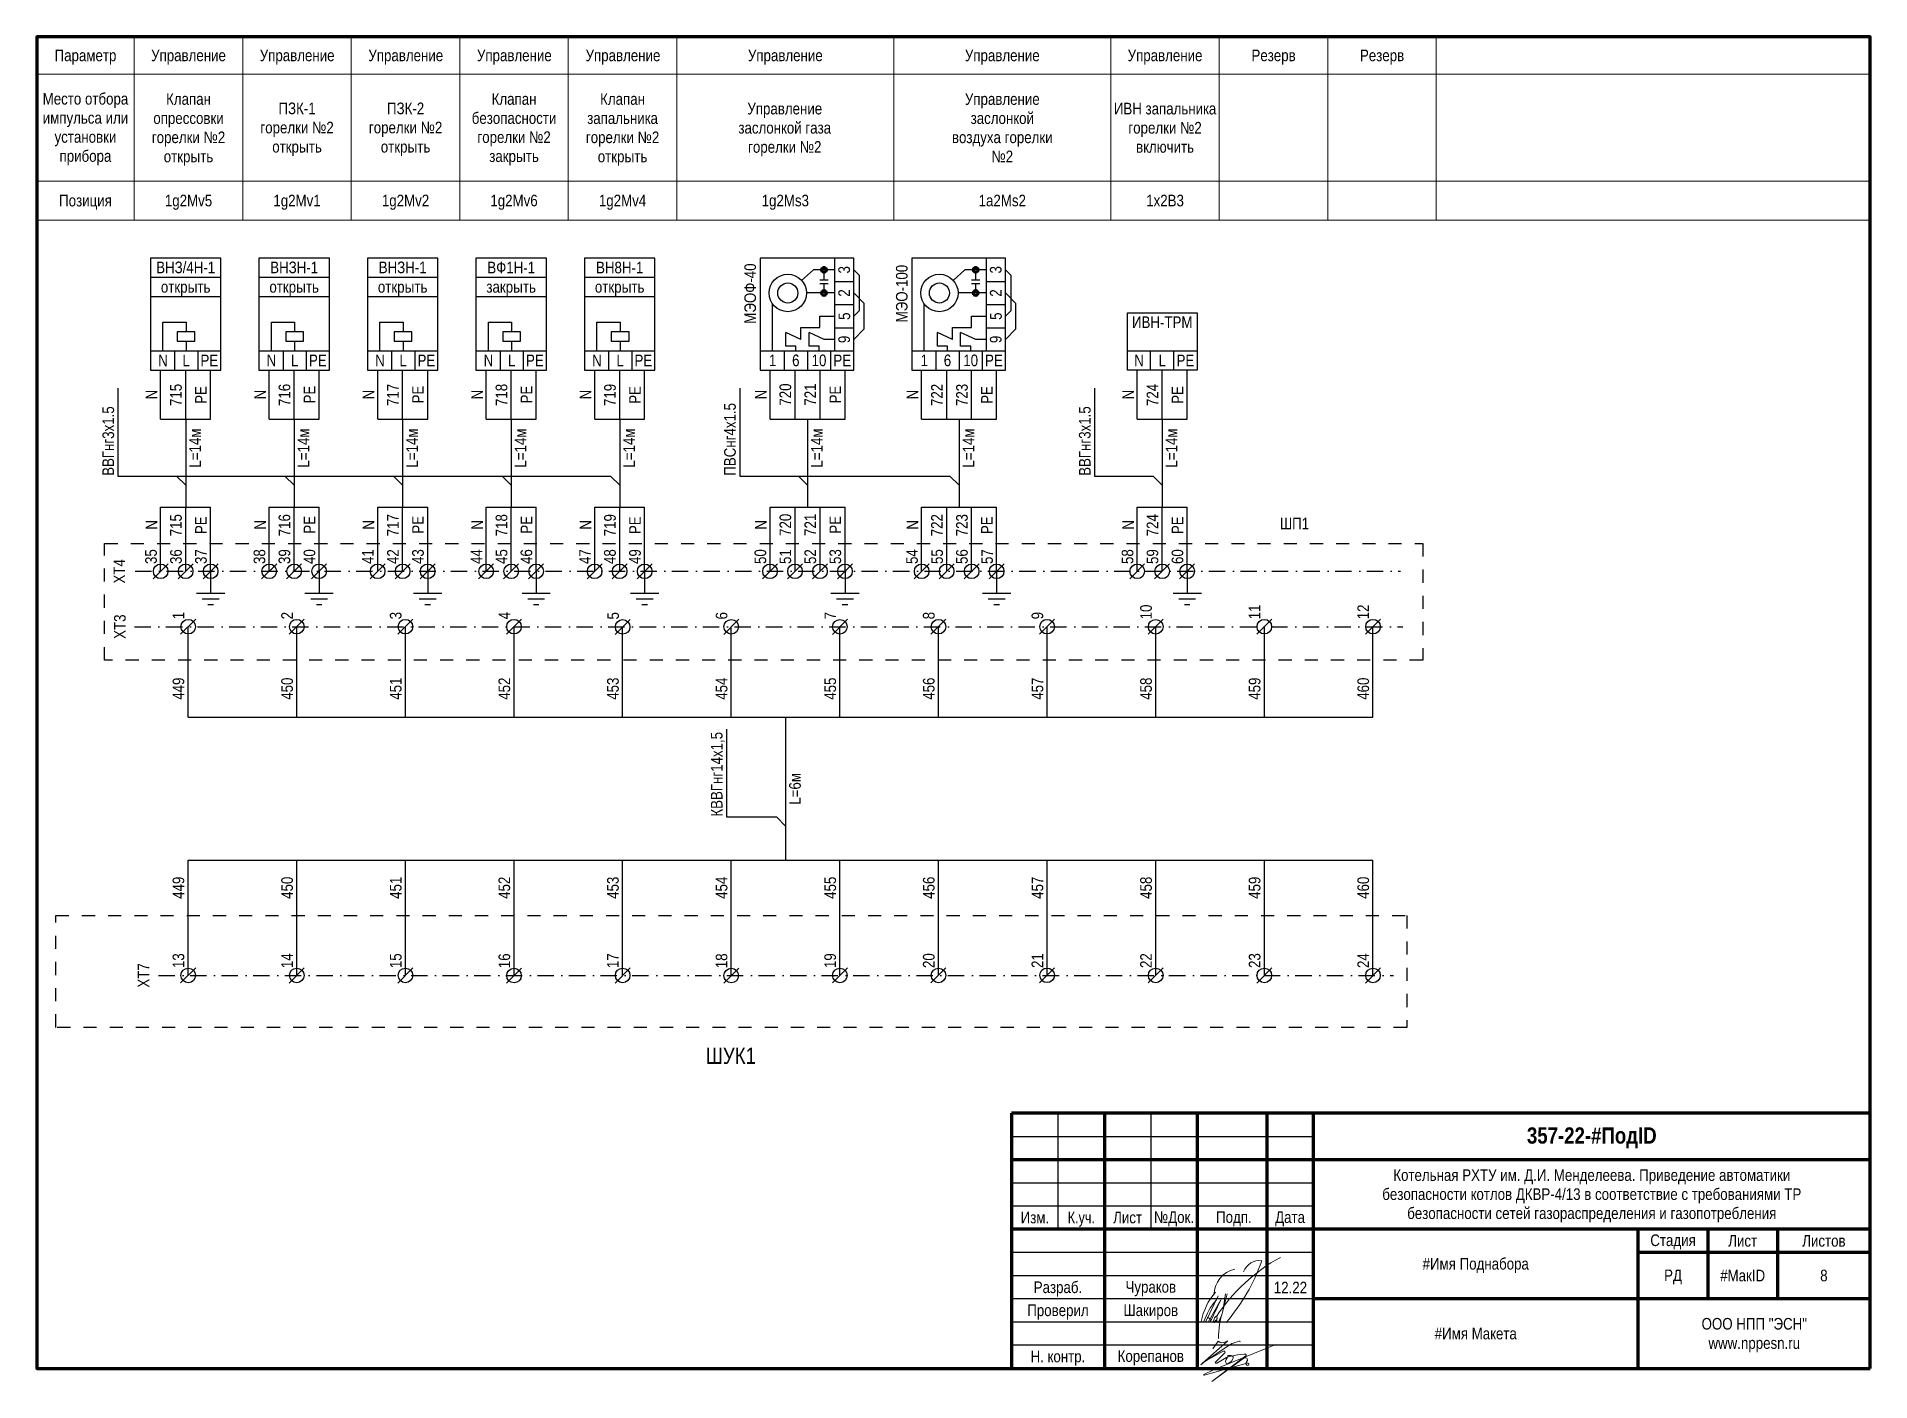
# Model space of a CAD drawing. Header units: millimetres. Extents: x -6000 to 26000, y -6000 to 26000.
# Drawn here: x 20 to 415, y -3830.4 to -3540.6 of the extents above; entities that cross this region are included whole.
import ezdxf

# ---------------------------------------------------------------- set-up
doc = ezdxf.new("R2010")
doc.units = ezdxf.units.MM
doc.header["$MEASUREMENT"] = 0
doc.linetypes.add('Штриховая', pattern=[5.644444, 2.822222, -2.822222])
doc.linetypes.add('Штрихпунктирная', pattern=[6.702778, 3.527778, -1.763889, 0, -1.411111])
for name, color, linetype, lineweight in [('0_Ном._пера__1', 7, 'Continuous', 15), ('0_Ном._пера__21', 7, 'Continuous', 30), ('0_Ном._пера__246', 7, 'Continuous', 100), ('2D - Общий_Ном._пера__1', 7, 'Continuous', 15), ('2D - Общий_Ном._пера__21', 7, 'Continuous', 30), ('2D - Общий_Ном._пера__41', 7, 'Continuous', 60), ('Аннотация - Текст_Ном._пера__1', 7, 'Continuous', 15)]:
    doc.layers.add(name, color=color, linetype=linetype, lineweight=lineweight)
doc.layers.add('0_Ном._пера__9', color=7, linetype='Continuous', lineweight=15, true_color=0x3dad99)
doc.styles.add('СГЕНЕРИР_СТИЛЬ_1', font='')
doc.styles.add('СГЕНЕРИР_СТИЛЬ_4', font='')
doc.styles.get('СГЕНЕРИР_СТИЛЬ_1').set_extended_font_data('Arial Narrow')
doc.styles.get('СГЕНЕРИР_СТИЛЬ_4').set_extended_font_data('Arial Narrow', bold=True)

msp = doc.modelspace()

# ---------------------------------------------------------------- texts
at = {"layer": '0_Ном._пера__1', "color": 7, "linetype": 'Continuous', "lineweight": 15, "attachment_point": 5}
for s, insert, char_height, style in [('\\A1;{\\pqc;\\fArial Narrow|b1|i0|c204|p34;357-22\\fArial Narrow|b1|i0|c204|p34;-\\fArial Narrow|b1|i0|c204|p34;#ПодID}', (355, -3777.94), 3.5, 'СГЕНЕРИР_СТИЛЬ_4'), ('\\A1;{\\pqc;\\fArial Narrow|b0|i0|c204|p34;Изм.}', (235.04, -3795.13), 2.5, 'СГЕНЕРИР_СТИЛЬ_1'), ('\\A1;{\\W0.950000x;\\pqc;\\fArial Narrow|b0|i0|c204|p34;К.уч.}', (245.04, -3795.48), 2.5, 'СГЕНЕРИР_СТИЛЬ_1'), ('\\A1;{\\pqc;\\fArial Narrow|b0|i0|c204|p34;Лист}', (255, -3795.13), 2.5, 'СГЕНЕРИР_СТИЛЬ_1'), ('\\A1;{\\pqc;\\fArial Narrow|b0|i0|c204|p34;№Док.}', (265, -3795.4), 2.5, 'СГЕНЕРИР_СТИЛЬ_1'), ('\\A1;{\\pqc;\\fArial Narrow|b0|i0|c204|p34; Подп.}', (277.5, -3795.37), 2.5, 'СГЕНЕРИР_СТИЛЬ_1'), ('\\A1;{\\pqc;\\fArial Narrow|b0|i0|c204|p34;Дата}', (290, -3795.4), 2.5, 'СГЕНЕРИР_СТИЛЬ_1'), ('\\A1;{\\pqc;\\fArial Narrow|b0|i0|c204|p34;Стадия}', (372.5, -3800.37), 2.5, 'СГЕНЕРИР_СТИЛЬ_1'), ('\\A1;{\\pqc;\\fArial Narrow|b0|i0|c204|p34;Лист}', (387.5, -3800.15), 2.5, 'СГЕНЕРИР_СТИЛЬ_1'), ('\\A1;{\\pqc;\\fArial Narrow|b0|i0|c204|p34;Листов}', (405, -3800.15), 2.5, 'СГЕНЕРИР_СТИЛЬ_1'), ('\\A1;{\\pqc;\\fArial Narrow|b0|i0|c204|p34;#Имя Поднабора}', (330, -3805.45), 2.5, 'СГЕНЕРИР_СТИЛЬ_1'), ('\\A1;{\\pqc;\\fArial Narrow|b0|i0|c204|p34;РД}', (372.5, -3807.93), 2.5, 'СГЕНЕРИР_СТИЛЬ_1'), ('\\A1;{\\pqc;\\fArial Narrow|b0|i0|c204|p34;#МакID}', (387.5, -3807.63), 2.5, 'СГЕНЕРИР_СТИЛЬ_1'), ('\\A1;{\\pqc;\\fArial Narrow|b0|i0|c204|p34;#Имя Макета}', (330, -3820.13), 2.5, 'СГЕНЕРИР_СТИЛЬ_1')]:
    msp.add_mtext(s, dxfattribs=dict(at, insert=insert, char_height=char_height, style=style))
at = {"layer": '0_Ном._пера__1', "color": 7, "linetype": 'Continuous', "lineweight": 15, "insert": (355, -3790.45), "char_height": 2.5, "width": 102.1134, "attachment_point": 5, "line_spacing_factor": 0.984993, "style": 'СГЕНЕРИР_СТИЛЬ_1'}
msp.add_mtext('\\A1;{\\pqc;\\fArial Narrow|b0|i0|c204|p34;Котельная РХТУ им. Д.И. Менделеева. Приведение автоматики безопасности котлов ДКВР-4/13 в соответствие с требованиями ТР безопасности сетей газораспределения и газопотребления}', dxfattribs=at)
at = {"layer": '0_Ном._пера__1', "color": 7, "linetype": 'Continuous', "lineweight": 15, "insert": (390, -3820.46), "char_height": 2.5, "attachment_point": 5, "line_spacing_factor": 0.996855, "style": 'СГЕНЕРИР_СТИЛЬ_1'}
msp.add_mtext('\\A1;{\\pqc;\\fArial Narrow|b0|i0|c204|p34;ООО НПП "ЭСН"\\P\\pqc;\\fArial Narrow|b0|i0|c204|p34;www.nppesn.ru}', dxfattribs=at)
at = {"layer": 'Аннотация - Текст_Ном._пера__1', "color": 7, "linetype": 'Continuous', "lineweight": 15, "attachment_point": 2, "style": 'СГЕНЕРИР_СТИЛЬ_1'}
for s, insert, char_height in [('\\A1;{\\pqc;\\fArial Narrow|b0|i0|c204|p34;Параметр}', (30.51, -3543.43), 2.5), ('\\A1;{\\pqc;\\fArial Narrow|b0|i0|c204|p34;Управление}', (52.71, -3543.43), 2.5), ('\\A1;{\\pqc;\\fArial Narrow|b0|i0|c204|p34;Управление}', (76.11, -3543.43), 2.5), ('\\A1;{\\pqc;\\fArial Narrow|b0|i0|c204|p34;Управление}', (99.51, -3543.43), 2.5), ('\\A1;{\\pqc;\\fArial Narrow|b0|i0|c204|p34;Управление}', (122.9, -3543.43), 2.5), ('\\A1;{\\pqc;\\fArial Narrow|b0|i0|c204|p34;Управление}', (146.3, -3543.43), 2.5), ('\\A1;{\\pqc;\\fArial Narrow|b0|i0|c204|p34;Управление}', (181.27, -3543.43), 2.5), ('\\A1;{\\pqc;\\fArial Narrow|b0|i0|c204|p34;Управление}', (228.01, -3543.43), 2.5), ('\\A1;{\\pqc;\\fArial Narrow|b0|i0|c204|p34;Управление}', (263.07, -3543.43), 2.5), ('\\A1;{\\pqc;\\fArial Narrow|b0|i0|c204|p34;Резерв}', (286.45, -3543.43), 2.5), ('\\A1;{\\pqc;\\fArial Narrow|b0|i0|c204|p34;Резерв}', (309.82, -3543.43), 2.5), ('\\A1;{\\pqc;\\fArial Narrow|b0|i0|c204|p34;Позиция}', (30.51, -3574.72), 2.5), ('\\A1;{\\pqc;\\fArial Narrow|b0|i0|c204|p34;1g\\fArial Narrow|b0|i0|c204|p34;2\\fArial Narrow|b0|i0|c204|p34;Mv5}', (52.71, -3574.71), 2.5), ('\\A1;{\\pqc;\\fArial Narrow|b0|i0|c204|p34;1g\\fArial Narrow|b0|i0|c204|p34;2\\fArial Narrow|b0|i0|c204|p34;Mv1}', (76.09, -3574.71), 2.5), ('\\A1;{\\pqc;\\fArial Narrow|b0|i0|c204|p34;1g\\fArial Narrow|b0|i0|c204|p34;2\\fArial Narrow|b0|i0|c204|p34;Mv2}', (99.46, -3574.71), 2.5), ('\\A1;{\\pqc;\\fArial Narrow|b0|i0|c204|p34;1g\\fArial Narrow|b0|i0|c204|p34;2\\fArial Narrow|b0|i0|c204|p34;Mv6}', (122.83, -3574.71), 2.5), ('\\A1;{\\pqc;\\fArial Narrow|b0|i0|c204|p34;1g\\fArial Narrow|b0|i0|c204|p34;2\\fArial Narrow|b0|i0|c204|p34;Mv4}', (146.21, -3574.71), 2.5), ('\\A1;{\\pqc;\\fArial Narrow|b0|i0|c204|p34;1g\\fArial Narrow|b0|i0|c204|p34;2\\fArial Narrow|b0|i0|c204|p34;Ms3}', (181.27, -3574.71), 2.5), ('\\A1;{\\pqc;\\fArial Narrow|b0|i0|c204|p34;1a\\fArial Narrow|b0|i0|c204|p34;2\\fArial Narrow|b0|i0|c204|p34;Ms2}', (228.01, -3574.71), 2.5), ('\\A1;{\\pqc;\\fArial Narrow|b0|i0|c204|p34;1x\\fArial Narrow|b0|i0|c204|p34;2\\fArial Narrow|b0|i0|c204|p34;B3}', (263.07, -3574.71), 2.5), ('\\A1;{\\pqc;\\fArial Narrow|b0|i0|c204|p34;ВНЗ/4Н-1}', (52.1, -3589.12), 2.5), ('\\A1;{\\pqc;\\fArial Narrow|b0|i0|c204|p34;ВНЗН-1}', (75.47, -3589.12), 2.5), ('\\A1;{\\pqc;\\fArial Narrow|b0|i0|c204|p34;ВНЗН-1}', (98.84, -3589.12), 2.5), ('\\A1;{\\pqc;\\fArial Narrow|b0|i0|c204|p34;ВФ1Н-1}', (122.22, -3589.15), 2.5), ('\\A1;{\\pqc;\\fArial Narrow|b0|i0|c204|p34;ВН8Н-1}', (145.59, -3589.15), 2.5), ('\\A1;{\\pqc;\\fArial Narrow|b0|i0|c204|p34;открыть}', (52.1, -3593.31), 2.5), ('\\A1;{\\pqc;\\fArial Narrow|b0|i0|c204|p34;открыть}', (75.47, -3593.31), 2.5), ('\\A1;{\\pqc;\\fArial Narrow|b0|i0|c204|p34;открыть}', (98.84, -3593.31), 2.5), ('\\A1;{\\pqc;\\fArial Narrow|b0|i0|c204|p34;закрыть}', (122.22, -3593.31), 2.5), ('\\A1;{\\pqc;\\fArial Narrow|b0|i0|c204|p34;открыть}', (145.59, -3593.31), 2.5), ('\\A1;{\\pqc;\\fArial Narrow|b0|i0|c204|p34;ИВН-ТРМ}', (262.46, -3600.93), 2.5), ('\\A1;{\\pqc;\\fArial Narrow|b0|i0|c204|p34;N}', (47.2, -3609.16), 2.5), ('\\A1;{\\pqc;\\fArial Narrow|b0|i0|c204|p34;L}', (52.2, -3609.16), 2.5), ('\\A1;{\\pqc;\\fArial Narrow|b0|i0|c204|p34;PE}', (57.2, -3609.16), 2.5), ('\\A1;{\\pqc;\\fArial Narrow|b0|i0|c204|p34;N}', (70.57, -3609.16), 2.5), ('\\A1;{\\pqc;\\fArial Narrow|b0|i0|c204|p34;L}', (75.57, -3609.16), 2.5), ('\\A1;{\\pqc;\\fArial Narrow|b0|i0|c204|p34;PE}', (80.57, -3609.16), 2.5), ('\\A1;{\\pqc;\\fArial Narrow|b0|i0|c204|p34;N}', (93.95, -3609.16), 2.5), ('\\A1;{\\pqc;\\fArial Narrow|b0|i0|c204|p34;L}', (98.95, -3609.16), 2.5), ('\\A1;{\\pqc;\\fArial Narrow|b0|i0|c204|p34;PE}', (103.95, -3609.16), 2.5), ('\\A1;{\\pqc;\\fArial Narrow|b0|i0|c204|p34;N}', (117.32, -3609.16), 2.5), ('\\A1;{\\pqc;\\fArial Narrow|b0|i0|c204|p34;L}', (122.32, -3609.16), 2.5), ('\\A1;{\\pqc;\\fArial Narrow|b0|i0|c204|p34;PE}', (127.32, -3609.16), 2.5), ('\\A1;{\\pqc;\\fArial Narrow|b0|i0|c204|p34;N}', (140.69, -3609.16), 2.5), ('\\A1;{\\pqc;\\fArial Narrow|b0|i0|c204|p34;L}', (145.69, -3609.16), 2.5), ('\\A1;{\\pqc;\\fArial Narrow|b0|i0|c204|p34;PE}', (150.69, -3609.16), 2.5), ('\\A1;{\\pqc;\\fArial Narrow|b0|i0|c204|p34;1}', (178.53, -3609.15), 2.5), ('\\A1;{\\pqc;\\fArial Narrow|b0|i0|c204|p34;6}', (183.53, -3609.15), 2.5), ('\\A1;{\\pqc;\\fArial Narrow|b0|i0|c204|p34;10}', (188.53, -3609.15), 2.5), ('\\A1;{\\pqc;\\fArial Narrow|b0|i0|c204|p34;PE}', (193.53, -3609.16), 2.5), ('\\A1;{\\pqc;\\fArial Narrow|b0|i0|c204|p34;1}', (211.2, -3609.15), 2.5), ('\\A1;{\\pqc;\\fArial Narrow|b0|i0|c204|p34;6}', (216.2, -3609.15), 2.5), ('\\A1;{\\pqc;\\fArial Narrow|b0|i0|c204|p34;10}', (221.2, -3609.15), 2.5), ('\\A1;{\\pqc;\\fArial Narrow|b0|i0|c204|p34;PE}', (226.2, -3609.16), 2.5), ('\\A1;{\\pqc;\\fArial Narrow|b0|i0|c204|p34;N}', (257.46, -3609.16), 2.5), ('\\A1;{\\pqc;\\fArial Narrow|b0|i0|c204|p34;L}', (262.46, -3609.16), 2.5), ('\\A1;{\\pqc;\\fArial Narrow|b0|i0|c204|p34;PE}', (267.46, -3609.16), 2.5), ('\\A1;{\\pqc;\\fArial Narrow|b0|i0|c204|p34;ШП1}', (290.97, -3644.3), 2.5), ('\\A1;{\\pqc;\\fArial Narrow|b0|i0|c204|p34;ШУК1}', (169.54, -3758.51), 3.5), ('\\A1;{\\pqc;\\fArial Narrow|b0|i0|c204|p34;8}', (405, -3806.36), 2.5), ('\\A1;{\\pqc;\\fArial Narrow|b0|i0|c204|p34;Разраб.}', (240, -3808.89), 2.5), ('\\A1;{\\pqc;\\fArial Narrow|b0|i0|c204|p34;Чураков}', (260, -3808.81), 2.5), ('\\A1;{\\pqc;\\fArial Narrow|b0|i0|c204|p34;12.22}', (290.08, -3808.95), 2.5), ('\\A1;{\\pqc;\\fArial Narrow|b0|i0|c204|p34;Проверил}', (240, -3813.85), 2.5), ('\\A1;{\\pqc;\\fArial Narrow|b0|i0|c204|p34;Шакиров}', (260, -3813.85), 2.5), ('\\A1;{\\pqc;\\fArial Narrow|b0|i0|c204|p34;Н. контр.}', (240, -3823.8), 2.5), ('\\A1;{\\pqc;\\fArial Narrow|b0|i0|c204|p34;Корепанов}', (260, -3823.72), 2.5)]:
    msp.add_mtext(s, dxfattribs=dict(at, insert=insert, char_height=char_height))
at = {"layer": 'Аннотация - Текст_Ном._пера__1', "color": 7, "linetype": 'Continuous', "lineweight": 15, "char_height": 2.5, "attachment_point": 2, "style": 'СГЕНЕРИР_СТИЛЬ_1'}
for s, insert, width, line_spacing_factor in [('\\A1;{\\pqc;\\fArial Narrow|b0|i0|c204|p34;Место отбора импульса или установки прибора}', (30.51, -3552.78), 21.0254, 0.986465), ('\\A1;{\\pqc;\\fArial Narrow|b0|i0|c204|p34;Клапан опрессовки горелки №\\fArial Narrow|b0|i0|c204|p34;2\\fArial Narrow|b0|i0|c204|p34; открыть}', (52.71, -3552.83), 23.3734, 0.990186), ('\\A1;{\\pqc;\\fArial Narrow|b0|i0|c204|p34;ПЗК-1\\P\\pqc;\\fArial Narrow|b0|i0|c204|p34;горелки №\\fArial Narrow|b0|i0|c204|p34;2\\fArial Narrow|b0|i0|c204|p34; открыть}', (76.09, -3554.85), 23.3734, 0.991331), ('\\A1;{\\pqc;\\fArial Narrow|b0|i0|c204|p34;ПЗК-2\\P\\pqc;\\fArial Narrow|b0|i0|c204|p34;горелки №\\fArial Narrow|b0|i0|c204|p34;2\\fArial Narrow|b0|i0|c204|p34; открыть}', (99.47, -3554.85), 23.3734, 0.991331), ('\\A1;{\\pqc;\\fArial Narrow|b0|i0|c204|p34;Клапан безопасности горелки №\\fArial Narrow|b0|i0|c204|p34;2\\fArial Narrow|b0|i0|c204|p34; закрыть}', (122.84, -3552.83), 23.3734, 0.985638), ('\\A1;{\\pqc;\\fArial Narrow|b0|i0|c204|p34;Клапан запальника горелки №\\fArial Narrow|b0|i0|c204|p34;2\\fArial Narrow|b0|i0|c204|p34; открыть}', (146.21, -3552.83), 23.3734, 0.990186), ('\\A1;{\\pqc;\\fArial Narrow|b0|i0|c204|p34;Управление заслонкой газа горелки №\\fArial Narrow|b0|i0|c204|p34;2}', (181.15, -3554.9), 23.3734, 0.991143), ('\\A1;{\\pqc;\\fArial Narrow|b0|i0|c204|p34;Управление заслонкой воздуха горелки №\\fArial Narrow|b0|i0|c204|p34;2}', (228.01, -3552.84), 23.3734, 0.989585), ('\\A1;{\\pqc;\\fArial Narrow|b0|i0|c204|p34;ИВН запальника горелки №\\fArial Narrow|b0|i0|c204|p34;2\\fArial Narrow|b0|i0|c204|p34; включить}', (263.07, -3554.9), 23.3734, 0.990239)]:
    msp.add_mtext(s, dxfattribs=dict(at, insert=insert, width=width, line_spacing_factor=line_spacing_factor))
at = {"layer": 'Аннотация - Текст_Ном._пера__1', "color": 7, "linetype": 'Continuous', "lineweight": 15, "char_height": 2.5, "attachment_point": 2, "rotation": 90, "style": 'СГЕНЕРИР_СТИЛЬ_1'}
for s, insert in [('\\A1;{\\pqc;\\fArial Narrow|b0|i0|c204|p34;МЭО\\fArial Narrow|b0|i0|c204|p34;Ф\\fArial Narrow|b0|i0|c204|p34;-40}', (172.45, -3596.01)), ('\\A1;{\\pqc;\\fArial Narrow|b0|i0|c204|p34;3}', (192.69, -3590.88)), ('\\A1;{\\pqc;\\fArial Narrow|b0|i0|c204|p34;МЭО-\\fArial Narrow|b0|i0|c204|p34;10\\fArial Narrow|b0|i0|c204|p34;0}', (205.11, -3596.01)), ('\\A1;{\\pqc;\\fArial Narrow|b0|i0|c204|p34;3}', (225.35, -3590.88)), ('\\A1;{\\pqc;\\fArial Narrow|b0|i0|c204|p34;2}', (192.69, -3595.88)), ('\\A1;{\\pqc;\\fArial Narrow|b0|i0|c204|p34;2}', (225.35, -3595.88)), ('\\A1;{\\pqc;\\fArial Narrow|b0|i0|c204|p34;5}', (192.73, -3600.88)), ('\\A1;{\\pqc;\\fArial Narrow|b0|i0|c204|p34;5}', (225.39, -3600.88)), ('\\A1;{\\pqc;\\fArial Narrow|b0|i0|c204|p34;9}', (192.69, -3605.88)), ('\\A1;{\\pqc;\\fArial Narrow|b0|i0|c204|p34;9}', (225.35, -3605.88)), ('\\A1;{\\pqc;\\fArial Narrow|b0|i0|c204|p34;N}', (43.5, -3617.77)), ('\\A1;{\\pqc;\\fArial Narrow|b0|i0|c204|p34;7\\fArial Narrow|b0|i0|c204|p34;1\\fArial Narrow|b0|i0|c204|p34;5}', (48.75, -3617.85)), ('\\A1;{\\pqc;\\fArial Narrow|b0|i0|c204|p34;PE}', (54.14, -3617.85)), ('\\A1;{\\pqc;\\fArial Narrow|b0|i0|c204|p34;N}', (66.88, -3617.77)), ('\\A1;{\\pqc;\\fArial Narrow|b0|i0|c204|p34;7\\fArial Narrow|b0|i0|c204|p34;1\\fArial Narrow|b0|i0|c204|p34;6}', (72.12, -3617.85)), ('\\A1;{\\pqc;\\fArial Narrow|b0|i0|c204|p34;PE}', (77.52, -3617.77)), ('\\A1;{\\pqc;\\fArial Narrow|b0|i0|c204|p34;N}', (90.25, -3617.77)), ('\\A1;{\\pqc;\\fArial Narrow|b0|i0|c204|p34;7\\fArial Narrow|b0|i0|c204|p34;1\\fArial Narrow|b0|i0|c204|p34;7}', (95.5, -3617.85)), ('\\A1;{\\pqc;\\fArial Narrow|b0|i0|c204|p34;PE}', (100.89, -3617.77)), ('\\A1;{\\pqc;\\fArial Narrow|b0|i0|c204|p34;N}', (113.62, -3617.77)), ('\\A1;{\\pqc;\\fArial Narrow|b0|i0|c204|p34;7\\fArial Narrow|b0|i0|c204|p34;1\\fArial Narrow|b0|i0|c204|p34;8}', (118.87, -3617.85)), ('\\A1;{\\pqc;\\fArial Narrow|b0|i0|c204|p34;PE}', (124.26, -3617.77)), ('\\A1;{\\pqc;\\fArial Narrow|b0|i0|c204|p34;N}', (137, -3617.77)), ('\\A1;{\\pqc;\\fArial Narrow|b0|i0|c204|p34;7\\fArial Narrow|b0|i0|c204|p34;1\\fArial Narrow|b0|i0|c204|p34;9}', (142.24, -3617.85)), ('\\A1;{\\pqc;\\fArial Narrow|b0|i0|c204|p34;PE}', (147.64, -3617.85)), ('\\A1;{\\pqc;\\fArial Narrow|b0|i0|c204|p34;N}', (174.77, -3617.77)), ('\\A1;{\\pqc;\\fArial Narrow|b0|i0|c204|p34;7\\fArial Narrow|b0|i0|c204|p34;2\\fArial Narrow|b0|i0|c204|p34;0}', (180.02, -3617.77)), ('\\A1;{\\pqc;\\fArial Narrow|b0|i0|c204|p34;7\\fArial Narrow|b0|i0|c204|p34;2\\fArial Narrow|b0|i0|c204|p34;1}', (185.4, -3617.77)), ('\\A1;{\\pqc;\\fArial Narrow|b0|i0|c204|p34;PE}', (190.79, -3617.77)), ('\\A1;{\\pqc;\\fArial Narrow|b0|i0|c204|p34;N}', (207.43, -3617.77)), ('\\A1;{\\pqc;\\fArial Narrow|b0|i0|c204|p34;7\\fArial Narrow|b0|i0|c204|p34;2\\fArial Narrow|b0|i0|c204|p34;2}', (212.68, -3617.85)), ('\\A1;{\\pqc;\\fArial Narrow|b0|i0|c204|p34;7\\fArial Narrow|b0|i0|c204|p34;2\\fArial Narrow|b0|i0|c204|p34;3}', (218.06, -3617.85)), ('\\A1;{\\pqc;\\fArial Narrow|b0|i0|c204|p34;PE}', (223.45, -3617.85)), ('\\A1;{\\pqc;\\fArial Narrow|b0|i0|c204|p34;N}', (253.86, -3617.77)), ('\\A1;{\\pqc;\\fArial Narrow|b0|i0|c204|p34;7\\fArial Narrow|b0|i0|c204|p34;2\\fArial Narrow|b0|i0|c204|p34;4}', (259.11, -3617.85)), ('\\A1;{\\pqc;\\fArial Narrow|b0|i0|c204|p34;PE}', (264.5, -3617.85)), ('\\A1;{\\pqc;\\fArial Narrow|b0|i0|c204|p34;ВВГнг\\fArial Narrow|b0|i0|c204|p34;3\\fArial Narrow|b0|i0|c204|p34;х1.5}', (34.17, -3627.79)), ('\\A1;{\\pqc;\\fArial Narrow|b0|i0|c204|p34;ПВС\\fArial Narrow|b0|i0|c204|p34;нг\\fArial Narrow|b0|i0|c204|p34;4х1.5}', (168.09, -3627.43)), ('\\A1;{\\pqc;\\fArial Narrow|b0|i0|c204|p34;ВВГнг\\fArial Narrow|b0|i0|c204|p34;3\\fArial Narrow|b0|i0|c204|p34;х1.5}', (244.53, -3627.79)), ('\\A1;{\\pqc;\\fArial Narrow|b0|i0|c204|p34;L=1\\fArial Narrow|b0|i0|c204|p34;4\\fArial Narrow|b0|i0|c204|p34;м}', (52.87, -3629.3)), ('\\A1;{\\pqc;\\fArial Narrow|b0|i0|c204|p34;L=1\\fArial Narrow|b0|i0|c204|p34;4\\fArial Narrow|b0|i0|c204|p34;м}', (76.24, -3629.3)), ('\\A1;{\\pqc;\\fArial Narrow|b0|i0|c204|p34;L=1\\fArial Narrow|b0|i0|c204|p34;4\\fArial Narrow|b0|i0|c204|p34;м}', (99.61, -3629.3)), ('\\A1;{\\pqc;\\fArial Narrow|b0|i0|c204|p34;L=1\\fArial Narrow|b0|i0|c204|p34;4\\fArial Narrow|b0|i0|c204|p34;м}', (122.99, -3629.3)), ('\\A1;{\\pqc;\\fArial Narrow|b0|i0|c204|p34;L=1\\fArial Narrow|b0|i0|c204|p34;4\\fArial Narrow|b0|i0|c204|p34;м}', (146.36, -3629.3)), ('\\A1;{\\pqc;\\fArial Narrow|b0|i0|c204|p34;L=1\\fArial Narrow|b0|i0|c204|p34;4\\fArial Narrow|b0|i0|c204|p34;м}', (186.83, -3629.3)), ('\\A1;{\\pqc;\\fArial Narrow|b0|i0|c204|p34;L=1\\fArial Narrow|b0|i0|c204|p34;4\\fArial Narrow|b0|i0|c204|p34;м}', (219.49, -3629.3)), ('\\A1;{\\pqc;\\fArial Narrow|b0|i0|c204|p34;L=1\\fArial Narrow|b0|i0|c204|p34;4\\fArial Narrow|b0|i0|c204|p34;м}', (263.23, -3629.3)), ('\\A1;{\\pqc;\\fArial Narrow|b0|i0|c204|p34;N}', (43.5, -3645.85)), ('\\A1;{\\pqc;\\fArial Narrow|b0|i0|c204|p34;7\\fArial Narrow|b0|i0|c204|p34;1\\fArial Narrow|b0|i0|c204|p34;5}', (48.75, -3645.92)), ('\\A1;{\\pqc;\\fArial Narrow|b0|i0|c204|p34;PE}', (54.14, -3645.92)), ('\\A1;{\\pqc;\\fArial Narrow|b0|i0|c204|p34;N}', (66.88, -3645.85)), ('\\A1;{\\pqc;\\fArial Narrow|b0|i0|c204|p34;7\\fArial Narrow|b0|i0|c204|p34;1\\fArial Narrow|b0|i0|c204|p34;6}', (72.12, -3645.92)), ('\\A1;{\\pqc;\\fArial Narrow|b0|i0|c204|p34;PE}', (77.52, -3645.84)), ('\\A1;{\\pqc;\\fArial Narrow|b0|i0|c204|p34;N}', (90.25, -3645.85)), ('\\A1;{\\pqc;\\fArial Narrow|b0|i0|c204|p34;7\\fArial Narrow|b0|i0|c204|p34;1\\fArial Narrow|b0|i0|c204|p34;7}', (95.5, -3645.92)), ('\\A1;{\\pqc;\\fArial Narrow|b0|i0|c204|p34;PE}', (100.89, -3645.84)), ('\\A1;{\\pqc;\\fArial Narrow|b0|i0|c204|p34;N}', (113.62, -3645.85)), ('\\A1;{\\pqc;\\fArial Narrow|b0|i0|c204|p34;7\\fArial Narrow|b0|i0|c204|p34;1\\fArial Narrow|b0|i0|c204|p34;8}', (118.87, -3645.92)), ('\\A1;{\\pqc;\\fArial Narrow|b0|i0|c204|p34;PE}', (124.26, -3645.84)), ('\\A1;{\\pqc;\\fArial Narrow|b0|i0|c204|p34;N}', (137, -3645.85)), ('\\A1;{\\pqc;\\fArial Narrow|b0|i0|c204|p34;7\\fArial Narrow|b0|i0|c204|p34;1\\fArial Narrow|b0|i0|c204|p34;9}', (142.24, -3645.92)), ('\\A1;{\\pqc;\\fArial Narrow|b0|i0|c204|p34;PE}', (147.64, -3645.92)), ('\\A1;{\\pqc;\\fArial Narrow|b0|i0|c204|p34;N}', (174.77, -3645.85)), ('\\A1;{\\pqc;\\fArial Narrow|b0|i0|c204|p34;7\\fArial Narrow|b0|i0|c204|p34;2\\fArial Narrow|b0|i0|c204|p34;0}', (180.02, -3645.84)), ('\\A1;{\\pqc;\\fArial Narrow|b0|i0|c204|p34;7\\fArial Narrow|b0|i0|c204|p34;2\\fArial Narrow|b0|i0|c204|p34;1}', (185.4, -3645.84)), ('\\A1;{\\pqc;\\fArial Narrow|b0|i0|c204|p34;PE}', (190.79, -3645.84)), ('\\A1;{\\pqc;\\fArial Narrow|b0|i0|c204|p34;N}', (207.43, -3645.85)), ('\\A1;{\\pqc;\\fArial Narrow|b0|i0|c204|p34;7\\fArial Narrow|b0|i0|c204|p34;2\\fArial Narrow|b0|i0|c204|p34;2}', (212.68, -3645.92)), ('\\A1;{\\pqc;\\fArial Narrow|b0|i0|c204|p34;7\\fArial Narrow|b0|i0|c204|p34;2\\fArial Narrow|b0|i0|c204|p34;3}', (218.06, -3645.92)), ('\\A1;{\\pqc;\\fArial Narrow|b0|i0|c204|p34;PE}', (223.45, -3645.92)), ('\\A1;{\\pqc;\\fArial Narrow|b0|i0|c204|p34;N}', (253.86, -3645.85)), ('\\A1;{\\pqc;\\fArial Narrow|b0|i0|c204|p34;7\\fArial Narrow|b0|i0|c204|p34;2\\fArial Narrow|b0|i0|c204|p34;4}', (259.11, -3645.92)), ('\\A1;{\\pqc;\\fArial Narrow|b0|i0|c204|p34;PE}', (264.5, -3645.92)), ('\\A1;{\\pqc;\\fArial Narrow|b0|i0|c204|p34;XT\\fArial Narrow|b0|i0|c204|p34;4}', (36.55, -3655.86)), ('\\A1;{\\pqc;\\fArial Narrow|b0|i0|c204|p34;35}', (43.37, -3652.69)), ('\\A1;{\\pqc;\\fArial Narrow|b0|i0|c204|p34;36}', (48.75, -3652.69)), ('\\A1;{\\pqc;\\fArial Narrow|b0|i0|c204|p34;3\\fArial Narrow|b0|i0|c204|p34;7}', (54.13, -3652.69)), ('\\A1;{\\pqc;\\fArial Narrow|b0|i0|c204|p34;38}', (66.74, -3652.69)), ('\\A1;{\\pqc;\\fArial Narrow|b0|i0|c204|p34;39}', (72.12, -3652.69)), ('\\A1;{\\pqc;\\fArial Narrow|b0|i0|c204|p34;40}', (77.51, -3652.69)), ('\\A1;{\\pqc;\\fArial Narrow|b0|i0|c204|p34;41}', (90.11, -3652.69)), ('\\A1;{\\pqc;\\fArial Narrow|b0|i0|c204|p34;42}', (95.5, -3652.69)), ('\\A1;{\\pqc;\\fArial Narrow|b0|i0|c204|p34;43}', (100.88, -3652.69)), ('\\A1;{\\pqc;\\fArial Narrow|b0|i0|c204|p34;44}', (113.5, -3652.69)), ('\\A1;{\\pqc;\\fArial Narrow|b0|i0|c204|p34;45}', (118.88, -3652.69)), ('\\A1;{\\pqc;\\fArial Narrow|b0|i0|c204|p34;46}', (124.25, -3652.69)), ('\\A1;{\\pqc;\\fArial Narrow|b0|i0|c204|p34;47}', (136.87, -3652.69)), ('\\A1;{\\pqc;\\fArial Narrow|b0|i0|c204|p34;48}', (142.24, -3652.69)), ('\\A1;{\\pqc;\\fArial Narrow|b0|i0|c204|p34;49}', (147.63, -3652.69)), ('\\A1;{\\pqc;\\fArial Narrow|b0|i0|c204|p34;50}', (174.64, -3652.69)), ('\\A1;{\\pqc;\\fArial Narrow|b0|i0|c204|p34;51}', (180.02, -3652.69)), ('\\A1;{\\pqc;\\fArial Narrow|b0|i0|c204|p34;52}', (185.4, -3652.69)), ('\\A1;{\\pqc;\\fArial Narrow|b0|i0|c204|p34;53}', (190.79, -3652.69)), ('\\A1;{\\pqc;\\fArial Narrow|b0|i0|c204|p34;54}', (207.31, -3652.69)), ('\\A1;{\\pqc;\\fArial Narrow|b0|i0|c204|p34;55}', (212.72, -3652.69)), ('\\A1;{\\pqc;\\fArial Narrow|b0|i0|c204|p34;56}', (218.06, -3652.69)), ('\\A1;{\\pqc;\\fArial Narrow|b0|i0|c204|p34;57}', (223.48, -3652.69)), ('\\A1;{\\pqc;\\fArial Narrow|b0|i0|c204|p34;58}', (253.73, -3652.69)), ('\\A1;{\\pqc;\\fArial Narrow|b0|i0|c204|p34;59}', (259.11, -3652.69)), ('\\A1;{\\pqc;\\fArial Narrow|b0|i0|c204|p34;60}', (264.49, -3652.69)), ('\\A1;{\\pqc;\\fArial Narrow|b0|i0|c204|p34;XT\\fArial Narrow|b0|i0|c204|p34;3}', (36.67, -3667.79)), ('\\A1;{\\pqc;\\fArial Narrow|b0|i0|c204|p34;1}', (49.29, -3665.41)), ('\\A1;{\\pqc;\\fArial Narrow|b0|i0|c204|p34;2}', (72.69, -3665.41)), ('\\A1;{\\pqc;\\fArial Narrow|b0|i0|c204|p34;3}', (96.09, -3665.41)), ('\\A1;{\\pqc;\\fArial Narrow|b0|i0|c204|p34;4}', (119.5, -3665.41)), ('\\A1;{\\pqc;\\fArial Narrow|b0|i0|c204|p34;5}', (142.92, -3665.45)), ('\\A1;{\\pqc;\\fArial Narrow|b0|i0|c204|p34;6}', (166.28, -3665.44)), ('\\A1;{\\pqc;\\fArial Narrow|b0|i0|c204|p34;7}', (189.72, -3665.44)), ('\\A1;{\\pqc;\\fArial Narrow|b0|i0|c204|p34;8}', (210.92, -3665.41)), ('\\A1;{\\pqc;\\fArial Narrow|b0|i0|c204|p34;9}', (234.32, -3665.41)), ('\\A1;{\\pqc;\\fArial Narrow|b0|i0|c204|p34;10}', (257.72, -3664.62)), ('\\A1;{\\pqc;\\fArial Narrow|b0|i0|c204|p34;1\\fArial Narrow|b0|i0|c204|p34;1}', (281.11, -3664.61)), ('\\A1;{\\pqc;\\fArial Narrow|b0|i0|c204|p34;1\\fArial Narrow|b0|i0|c204|p34;2}', (304.51, -3664.61)), ('\\A1;{\\pqc;\\fArial Narrow|b0|i0|c204|p34;4\\fArial Narrow|b0|i0|c204|p34;49}', (49.29, -3681.15)), ('\\A1;{\\pqc;\\fArial Narrow|b0|i0|c204|p34;4\\fArial Narrow|b0|i0|c204|p34;50}', (72.69, -3681.15)), ('\\A1;{\\pqc;\\fArial Narrow|b0|i0|c204|p34;4\\fArial Narrow|b0|i0|c204|p34;51}', (96.09, -3681.15)), ('\\A1;{\\pqc;\\fArial Narrow|b0|i0|c204|p34;4\\fArial Narrow|b0|i0|c204|p34;52}', (119.49, -3681.15)), ('\\A1;{\\pqc;\\fArial Narrow|b0|i0|c204|p34;4\\fArial Narrow|b0|i0|c204|p34;53}', (142.88, -3681.15)), ('\\A1;{\\pqc;\\fArial Narrow|b0|i0|c204|p34;4\\fArial Narrow|b0|i0|c204|p34;54}', (166.29, -3681.15)), ('\\A1;{\\pqc;\\fArial Narrow|b0|i0|c204|p34;4\\fArial Narrow|b0|i0|c204|p34;55}', (189.69, -3681.15)), ('\\A1;{\\pqc;\\fArial Narrow|b0|i0|c204|p34;4\\fArial Narrow|b0|i0|c204|p34;56}', (210.92, -3681.15)), ('\\A1;{\\pqc;\\fArial Narrow|b0|i0|c204|p34;4\\fArial Narrow|b0|i0|c204|p34;57}', (234.33, -3681.15)), ('\\A1;{\\pqc;\\fArial Narrow|b0|i0|c204|p34;4\\fArial Narrow|b0|i0|c204|p34;58}', (257.72, -3681.15)), ('\\A1;{\\pqc;\\fArial Narrow|b0|i0|c204|p34;45\\fArial Narrow|b0|i0|c204|p34;9}', (281.11, -3681.15)), ('\\A1;{\\pqc;\\fArial Narrow|b0|i0|c204|p34;4\\fArial Narrow|b0|i0|c204|p34;60}', (304.51, -3681.15)), ('\\A1;{\\pqc;\\fArial Narrow|b0|i0|c204|p34;К\\fArial Narrow|b0|i0|c204|p34;ВВГнг1\\fArial Narrow|b0|i0|c204|p34;4\\fArial Narrow|b0|i0|c204|p34;х1,5}', (165.24, -3699.59)), ('\\A1;{\\pqc;\\fArial Narrow|b0|i0|c204|p34;L=\\fArial Narrow|b0|i0|c204|p34;6\\fArial Narrow|b0|i0|c204|p34;м}', (182.1, -3702.74)), ('\\A1;{\\pqc;\\fArial Narrow|b0|i0|c204|p34;4\\fArial Narrow|b0|i0|c204|p34;49}', (49.29, -3724.05)), ('\\A1;{\\pqc;\\fArial Narrow|b0|i0|c204|p34;4\\fArial Narrow|b0|i0|c204|p34;50}', (72.69, -3724.05)), ('\\A1;{\\pqc;\\fArial Narrow|b0|i0|c204|p34;4\\fArial Narrow|b0|i0|c204|p34;51}', (96.09, -3724.05)), ('\\A1;{\\pqc;\\fArial Narrow|b0|i0|c204|p34;4\\fArial Narrow|b0|i0|c204|p34;52}', (119.49, -3724.05)), ('\\A1;{\\pqc;\\fArial Narrow|b0|i0|c204|p34;4\\fArial Narrow|b0|i0|c204|p34;53}', (142.88, -3724.05)), ('\\A1;{\\pqc;\\fArial Narrow|b0|i0|c204|p34;4\\fArial Narrow|b0|i0|c204|p34;54}', (166.29, -3724.05)), ('\\A1;{\\pqc;\\fArial Narrow|b0|i0|c204|p34;4\\fArial Narrow|b0|i0|c204|p34;55}', (189.69, -3724.05)), ('\\A1;{\\pqc;\\fArial Narrow|b0|i0|c204|p34;4\\fArial Narrow|b0|i0|c204|p34;56}', (210.92, -3724.05)), ('\\A1;{\\pqc;\\fArial Narrow|b0|i0|c204|p34;4\\fArial Narrow|b0|i0|c204|p34;57}', (234.33, -3724.05)), ('\\A1;{\\pqc;\\fArial Narrow|b0|i0|c204|p34;4\\fArial Narrow|b0|i0|c204|p34;58}', (257.72, -3724.05)), ('\\A1;{\\pqc;\\fArial Narrow|b0|i0|c204|p34;45\\fArial Narrow|b0|i0|c204|p34;9}', (281.11, -3724.05)), ('\\A1;{\\pqc;\\fArial Narrow|b0|i0|c204|p34;4\\fArial Narrow|b0|i0|c204|p34;60}', (304.51, -3724.05)), ('\\A1;{\\pqc;\\fArial Narrow|b0|i0|c204|p34;XT\\fArial Narrow|b0|i0|c204|p34;7}', (41.78, -3742.94)), ('\\A1;{\\pqc;\\fArial Narrow|b0|i0|c204|p34;13}', (49.29, -3739.76)), ('\\A1;{\\pqc;\\fArial Narrow|b0|i0|c204|p34;14}', (72.69, -3739.78)), ('\\A1;{\\pqc;\\fArial Narrow|b0|i0|c204|p34;15}', (96.09, -3739.78)), ('\\A1;{\\pqc;\\fArial Narrow|b0|i0|c204|p34;16}', (119.49, -3739.79)), ('\\A1;{\\pqc;\\fArial Narrow|b0|i0|c204|p34;17}', (142.88, -3739.78)), ('\\A1;{\\pqc;\\fArial Narrow|b0|i0|c204|p34;18}', (166.28, -3739.79)), ('\\A1;{\\pqc;\\fArial Narrow|b0|i0|c204|p34;19}', (189.68, -3739.76)), ('\\A1;{\\pqc;\\fArial Narrow|b0|i0|c204|p34;20}', (210.92, -3739.75)), ('\\A1;{\\pqc;\\fArial Narrow|b0|i0|c204|p34;21}', (234.32, -3739.74)), ('\\A1;{\\pqc;\\pt2.5;\\fArial Narrow|b0|i0|c204|p34;22}', (257.72, -3739.75)), ('\\A1;{\\pqc;\\fArial Narrow|b0|i0|c204|p34;23}', (281.11, -3739.74)), ('\\A1;{\\pqc;\\fArial Narrow|b0|i0|c204|p34;24}', (304.51, -3739.75))]:
    msp.add_mtext(s, dxfattribs=dict(at, insert=insert))

# ---------------------------------------------------------------- linework, layer by layer
at = {"layer": '0_Ном._пера__21', "color": 7, "linetype": 'Continuous', "lineweight": 30}
for p, q in [((415, -3772.65), (230, -3772.65)), ((230, -3772.65), (230, -3827.65)), ((240, -3772.65), (240, -3797.65)), ((250, -3772.65), (250, -3827.65)), ((260, -3772.65), (260, -3797.65)), ((270, -3772.65), (270, -3827.65)), ((285, -3772.65), (285, -3827.65)), ((295, -3772.65), (295, -3827.65)), ((230, -3777.65), (295, -3777.65)), ((415, -3782.65), (230, -3782.65)), ((230, -3787.65), (295, -3787.65)), ((295, -3792.65), (230, -3792.65)), ((415, -3797.65), (230, -3797.65)), ((365, -3827.65), (365, -3797.65)), ((380, -3797.65), (380, -3812.65)), ((395, -3797.65), (395, -3812.65)), ((295, -3802.65), (230, -3802.65)), ((415, -3802.65), (365, -3802.65)), ((295, -3807.65), (230, -3807.65)), ((295, -3812.65), (230, -3812.65)), ((415, -3812.65), (295, -3812.65)), ((295, -3817.65), (230, -3817.65)), ((295, -3822.65), (230, -3822.65))]:
    msp.add_line(p, q, dxfattribs=at)
at = {"layer": '0_Ном._пера__246', "color": 7, "linetype": 'Continuous', "lineweight": 100}
for p, q in [((415, -3772.65), (230, -3772.65)), ((230, -3772.65), (230, -3827.65)), ((250, -3772.65), (250, -3827.65)), ((270, -3772.65), (270, -3827.65)), ((285, -3772.65), (285, -3827.65)), ((295, -3772.65), (295, -3827.65)), ((415, -3782.65), (230, -3782.65)), ((415, -3797.65), (230, -3797.65)), ((365, -3827.65), (365, -3797.65)), ((380, -3797.65), (380, -3812.65)), ((395, -3797.65), (395, -3812.65)), ((415, -3802.65), (365, -3802.65)), ((415, -3812.65), (295, -3812.65))]:
    msp.add_line(p, q, dxfattribs=at)
at = {"layer": '0_Ном._пера__246', "color": 7, "linetype": 'Continuous', "lineweight": 100, "flags": 128}
msp.add_lwpolyline([(415, -3827.65), (415, -3540.65), (20, -3540.65), (20, -3827.65)], close=True, dxfattribs=at)
at = {"layer": '0_Ном._пера__9', "color": 135, "linetype": 'Continuous', "lineweight": 15, "true_color": 0x3dad99}
for p, q in [((275.49, -3815.28), (276.47, -3811.52)), ((275.49, -3815.28), (276.07, -3811.55)), ((274.54, -3811.99), (271.86, -3817.54)), ((272.35, -3817.64), (275.1, -3812.85)), ((275.1, -3812.85), (272.84, -3817.54)), ((273.33, -3817.64), (273.51, -3817.31)), ((274.27, -3816.71), (274.13, -3817.75)), ((274.53, -3817.8), (275.27, -3816.05))]:
    msp.add_line(p, q, dxfattribs=at)
at = {"layer": '0_Ном._пера__9', "color": 135, "linetype": 'Continuous', "lineweight": 15, "true_color": 0x3dad99, "flags": 128}
for points in [[(273.37, -3823.4), (274.48, -3821.77, -0.414214), (274.51, -3821.77), (274.64, -3821.86, 0.267949), (275.98, -3821.96), (276.48, -3821.72, -0.775573), (276.51, -3821.75), (271.17, -3826.49), (270.81, -3826.84), (270.95, -3826.7, 0.030067), (271.39, -3826.33), (276.91, -3822.64, -0.091908), (278.11, -3822.05), (279.12, -3821.78, -0.933541), (279.19, -3821.9)], [(271.87, -3826.02), (275.11, -3824.17, -0.08719), (275.64, -3823.94), (275.75, -3823.91, -0.702393), (275.98, -3824.25), (273.94, -3826.28, 0.136086), (273.9, -3826.39, 0.443716), (274.02, -3826.52), (274.18, -3826.52, 0.161222), (274.25, -3826.5), (276.29, -3825.3, -0.026522), (276.38, -3825.24, -0.768791), (276.46, -3825.31), (276.23, -3825.74, 0.105043), (276.11, -3826.16, 0.43472), (276.54, -3826.62, 0.16132), (276.66, -3826.58), (277.28, -3826.12, 0.102211), (277.56, -3825.81), (277.58, -3825.77, -0.023478), (277.62, -3825.71, 0.197304), (277.75, -3825.15, 0.161257), (277.69, -3825.04, 0.094433), (277.46, -3824.89), (277.44, -3824.88, 0.083774), (277.2, -3824.82, 0.05387), (276.8, -3824.84, 0.985858), (276.69, -3825.16), (278.65, -3824.72, -0.027151), (278.73, -3824.71), (280.02, -3824.57, -0.046388), (280.15, -3824.56), (280.38, -3824.58, -0.65616), (280.5, -3824.94), (273.14, -3830.41), (279.32, -3825.91), (280.16, -3825.36), (280.27, -3825.34, -0.038414), (280.38, -3825.33), (280.48, -3825.33), (280.5, -3825.34, -0.402341), (280.8, -3825.94, 0.020676), (280.78, -3826), (280.55, -3826.38, 0.467701), (280.83, -3826.99, 0.131652), (281.07, -3826.9, 0.726247), (280.97, -3826.53), (280.88, -3826.51, 0.115506), (280.74, -3826.53), (274.6, -3828.24), (271.6, -3829.07), (271.48, -3829.06, -0.747293), (271.44, -3828.91), (273.5, -3827.93), (286.93, -3822.46)]]:
    msp.add_lwpolyline(points, format="xyb", dxfattribs=at)
at = {"layer": '0_Ном._пера__9', "color": 135, "linetype": 'Continuous', "lineweight": 15, "true_color": 0x3dad99}
for centre, radius, start, end in [((306.41, -3837.48), 38.51, 118.6981, 146.8966), ((279.27, -3811.79), 5.66, 101.6434, 180.3746), ((243.78, -3790.14), 42.61, 319.6537, 340.3805), ((283.34, -3807.92), 3.52, 80.6082, 161.7985), ((283.79, -3819.88), 13.12, 138.6736, 169.7126), ((286.05, -3822.89), 15.59, 139.9163, 160.3208), ((296.11, -3821.52), 21.55, 163.167, 179.0964), ((272.19, -3817.33), 0.668, 353.3227, 96.6773), ((273.35, -3817.03), 0.661, 268.7016, 341.1724)]:
    msp.add_arc(centre, radius, start, end, dxfattribs=at)
msp.add_ellipse((273.9, -3817.1), major_axis=(0.248, 0.662), ratio=0.421875, dxfattribs=at)
at = {"layer": '2D - Общий_Ном._пера__1', "color": 7, "linetype": 'Continuous', "lineweight": 15}
for p, q in [((41.03, -3540.65), (41.03, -3580.18)), ((41.03, -3540.65), (41.03, -3580.18)), ((64.4, -3540.65), (64.4, -3580.18)), ((87.77, -3540.65), (87.77, -3580.18)), ((111.15, -3540.65), (111.15, -3580.18)), ((134.52, -3540.65), (134.52, -3580.18)), ((157.89, -3540.65), (157.89, -3580.18)), ((204.64, -3540.65), (204.64, -3580.18)), ((204.64, -3540.65), (204.64, -3580.18)), ((251.39, -3540.65), (251.39, -3580.18)), ((274.76, -3540.65), (274.76, -3580.18)), ((298.13, -3540.65), (298.13, -3580.18)), ((321.51, -3540.65), (321.51, -3580.18)), ((20, -3548.76), (415, -3548.76)), ((20, -3571.82), (415, -3571.82)), ((20, -3580.18), (415, -3580.18))]:
    msp.add_line(p, q, dxfattribs=at)
at = {"layer": '2D - Общий_Ном._пера__21', "color": 7, "linetype": 'Continuous', "lineweight": 30}
for p, q in [((59.7, -3588.38), (44.49, -3588.38)), ((44.49, -3588.38), (44.49, -3612.5)), ((59.7, -3612.5), (59.7, -3588.38)), ((83.07, -3588.38), (67.87, -3588.38)), ((67.87, -3588.38), (67.87, -3612.5)), ((83.07, -3612.5), (83.07, -3588.38)), ((106.45, -3588.38), (91.24, -3588.38)), ((91.24, -3588.38), (91.24, -3612.5)), ((106.45, -3612.5), (106.45, -3588.38)), ((129.82, -3588.38), (114.61, -3588.38)), ((114.61, -3588.38), (114.61, -3612.5)), ((129.82, -3612.5), (129.82, -3588.38)), ((153.19, -3588.38), (137.99, -3588.38)), ((137.99, -3588.38), (137.99, -3612.5)), ((153.19, -3612.5), (153.19, -3588.38)), ((196.03, -3588.38), (175.83, -3588.38)), ((175.83, -3588.38), (175.83, -3612.5)), ((191.92, -3608.38), (191.92, -3588.38)), ((196.03, -3612.5), (196.03, -3588.38)), ((228.7, -3588.38), (208.49, -3588.38)), ((208.49, -3588.38), (208.49, -3612.5)), ((224.58, -3608.38), (224.58, -3588.38)), ((228.7, -3612.5), (228.7, -3588.38)), ((44.49, -3592.5), (59.7, -3592.5)), ((67.87, -3592.5), (83.07, -3592.5)), ((91.24, -3592.5), (106.45, -3592.5)), ((114.61, -3592.5), (129.82, -3592.5)), ((137.99, -3592.5), (153.19, -3592.5)), ((187.31, -3590.88), (184.78, -3593.17)), ((191.92, -3590.88), (187.31, -3590.88)), ((188.69, -3593.03), (190.53, -3593.03)), ((188.69, -3593.84), (190.53, -3593.84)), ((189.61, -3593.03), (189.61, -3591.52)), ((189.61, -3595.36), (189.61, -3593.84)), ((191.92, -3593.38), (196.03, -3593.38)), ((196.03, -3590.88), (197.28, -3592.13)), ((197.28, -3599.63), (197.28, -3592.13)), ((219.97, -3590.88), (217.45, -3593.17)), ((224.58, -3590.88), (219.97, -3590.88)), ((221.36, -3593.03), (223.2, -3593.03)), ((221.36, -3593.84), (223.2, -3593.84)), ((222.28, -3593.03), (222.28, -3591.52)), ((222.28, -3595.36), (222.28, -3593.84)), ((224.58, -3593.38), (228.7, -3593.38)), ((228.7, -3590.88), (229.95, -3592.13)), ((229.95, -3599.63), (229.95, -3592.13)), ((44.49, -3596.61), (59.7, -3596.61)), ((67.87, -3596.61), (83.07, -3596.61)), ((91.24, -3596.61), (106.45, -3596.61)), ((114.61, -3596.61), (129.82, -3596.61)), ((137.99, -3596.61), (153.19, -3596.61)), ((178.53, -3608.38), (178.53, -3598.25)), ((191.92, -3595.88), (185.83, -3595.88)), ((191.92, -3598.38), (196.03, -3598.38)), ((196.03, -3595.88), (198.29, -3598.14)), ((198.29, -3603.62), (198.29, -3598.14)), ((211.2, -3608.38), (211.2, -3598.25)), ((224.58, -3595.88), (218.49, -3595.88)), ((224.58, -3598.38), (228.7, -3598.38)), ((228.7, -3595.88), (230.95, -3598.14)), ((230.95, -3603.62), (230.95, -3598.14)), ((47.2, -3608.38), (47.2, -3602.15)), ((47.2, -3602.15), (52.2, -3602.15)), ((52.2, -3602.15), (52.2, -3604.24)), ((70.57, -3608.38), (70.57, -3602.15)), ((70.57, -3602.15), (75.57, -3602.15)), ((75.57, -3602.15), (75.57, -3604.24)), ((93.95, -3608.38), (93.95, -3602.15)), ((93.95, -3602.15), (98.95, -3602.15)), ((98.95, -3602.15), (98.95, -3604.24)), ((117.32, -3608.38), (117.32, -3602.15)), ((117.32, -3602.15), (122.32, -3602.15)), ((122.32, -3602.15), (122.32, -3604.24)), ((140.69, -3608.38), (140.69, -3602.15)), ((140.69, -3602.15), (145.69, -3602.15)), ((145.69, -3602.15), (145.69, -3604.24)), ((188.71, -3603.34), (188.71, -3600.88)), ((188.71, -3600.88), (191.92, -3600.88)), ((196.03, -3600.88), (197.28, -3599.63)), ((221.37, -3603.34), (221.37, -3600.88)), ((221.37, -3600.88), (224.58, -3600.88)), ((228.7, -3600.88), (229.95, -3599.63)), ((254.96, -3600.14), (269.96, -3600.14)), ((254.96, -3612.5), (254.96, -3600.14)), ((269.96, -3600.14), (269.96, -3612.5)), ((54.1, -3604.24), (50.29, -3604.24)), ((50.29, -3604.24), (50.29, -3606.29)), ((50.29, -3606.29), (54.1, -3606.29)), ((52.2, -3606.29), (52.2, -3608.38)), ((54.1, -3606.29), (54.1, -3604.24)), ((77.48, -3604.24), (73.67, -3604.24)), ((73.67, -3604.24), (73.67, -3606.29)), ((73.67, -3606.29), (77.48, -3606.29)), ((75.57, -3606.29), (75.57, -3608.38)), ((77.48, -3606.29), (77.48, -3604.24)), ((100.85, -3604.24), (97.04, -3604.24)), ((97.04, -3604.24), (97.04, -3606.29)), ((97.04, -3606.29), (100.85, -3606.29)), ((98.95, -3606.29), (98.95, -3608.38)), ((100.85, -3606.29), (100.85, -3604.24)), ((124.22, -3604.24), (120.41, -3604.24)), ((120.41, -3604.24), (120.41, -3606.29)), ((120.41, -3606.29), (124.22, -3606.29)), ((122.32, -3606.29), (122.32, -3608.38)), ((124.22, -3606.29), (124.22, -3604.24)), ((147.6, -3604.24), (143.79, -3604.24)), ((143.79, -3604.24), (143.79, -3606.29)), ((143.79, -3606.29), (147.6, -3606.29)), ((145.69, -3606.29), (145.69, -3608.38)), ((147.6, -3606.29), (147.6, -3604.24)), ((181.38, -3607.36), (181.38, -3604.4)), ((184.63, -3605.88), (181.38, -3604.4)), ((184.63, -3605.88), (184.63, -3603.34)), ((184.63, -3603.34), (188.71, -3603.34)), ((186.38, -3607.36), (186.38, -3604.4)), ((189.63, -3605.88), (186.38, -3604.4)), ((191.92, -3605.88), (189.63, -3605.88)), ((191.92, -3603.38), (196.03, -3603.38)), ((196.03, -3605.88), (198.29, -3603.62)), ((214.04, -3607.36), (214.04, -3604.4)), ((217.29, -3605.88), (214.04, -3604.4)), ((217.29, -3605.88), (217.29, -3603.34)), ((217.29, -3603.34), (221.37, -3603.34)), ((219.04, -3607.36), (219.04, -3604.4)), ((222.29, -3605.88), (219.04, -3604.4)), ((224.58, -3605.88), (222.29, -3605.88)), ((224.58, -3603.38), (228.7, -3603.38)), ((228.7, -3605.88), (230.95, -3603.62)), ((44.7, -3608.38), (59.7, -3608.38)), ((49.7, -3608.38), (49.7, -3612.5)), ((54.7, -3608.38), (54.7, -3612.5)), ((68.07, -3608.38), (83.07, -3608.38)), ((73.07, -3608.38), (73.07, -3612.5)), ((78.07, -3608.38), (78.07, -3612.5)), ((91.45, -3608.38), (106.45, -3608.38)), ((96.45, -3608.38), (96.45, -3612.5)), ((101.45, -3608.38), (101.45, -3612.5)), ((114.82, -3608.38), (129.82, -3608.38)), ((119.82, -3608.38), (119.82, -3612.5)), ((124.82, -3608.38), (124.82, -3612.5)), ((138.19, -3608.38), (153.19, -3608.38)), ((143.19, -3608.38), (143.19, -3612.5)), ((148.19, -3608.38), (148.19, -3612.5)), ((176.03, -3608.38), (196.03, -3608.38)), ((181.03, -3608.38), (181.03, -3612.5)), ((183.53, -3607.36), (181.38, -3607.36)), ((183.53, -3608.38), (183.53, -3607.36)), ((186.03, -3608.38), (186.03, -3612.5)), ((188.53, -3607.36), (186.38, -3607.36)), ((188.53, -3608.38), (188.53, -3607.36)), ((191.03, -3608.38), (191.03, -3612.5)), ((208.7, -3608.38), (228.7, -3608.38)), ((213.7, -3608.38), (213.7, -3612.5)), ((216.2, -3607.36), (214.04, -3607.36)), ((216.2, -3608.38), (216.2, -3607.36)), ((218.7, -3608.38), (218.7, -3612.5)), ((221.2, -3607.36), (219.04, -3607.36)), ((221.2, -3608.38), (221.2, -3607.36)), ((223.7, -3608.38), (223.7, -3612.5)), ((254.96, -3608.38), (269.96, -3608.38)), ((259.96, -3612.5), (259.96, -3608.38)), ((264.96, -3612.5), (264.96, -3608.38)), ((44.49, -3612.5), (59.7, -3612.5)), ((46.71, -3623.04), (46.71, -3612.5)), ((52.1, -3623.04), (52.1, -3612.5)), ((57.48, -3623.04), (57.48, -3612.5)), ((67.87, -3612.5), (83.07, -3612.5)), ((70.09, -3623.04), (70.09, -3612.5)), ((75.47, -3623.04), (75.47, -3612.5)), ((80.85, -3623.04), (80.85, -3612.5)), ((91.24, -3612.5), (106.45, -3612.5)), ((93.46, -3623.04), (93.46, -3612.5)), ((98.84, -3623.04), (98.84, -3612.5)), ((104.23, -3623.04), (104.23, -3612.5)), ((114.61, -3612.5), (129.82, -3612.5)), ((116.83, -3623.04), (116.83, -3612.5)), ((122.22, -3623.04), (122.22, -3612.5)), ((127.6, -3623.04), (127.6, -3612.5)), ((137.99, -3612.5), (153.19, -3612.5)), ((140.21, -3623.04), (140.21, -3612.5)), ((145.59, -3623.04), (145.59, -3612.5)), ((150.97, -3623.04), (150.97, -3612.5)), ((175.83, -3612.5), (196.03, -3612.5)), ((177.98, -3623.04), (177.98, -3612.5)), ((183.36, -3623.04), (183.36, -3612.5)), ((188.75, -3623.04), (188.75, -3612.5)), ((194.13, -3623.04), (194.13, -3612.5)), ((208.49, -3612.5), (228.7, -3612.5)), ((210.64, -3623.04), (210.64, -3612.5)), ((216.03, -3623.04), (216.03, -3612.5)), ((221.41, -3623.04), (221.41, -3612.5)), ((226.79, -3623.04), (226.79, -3612.5)), ((269.96, -3612.5), (254.96, -3612.5)), ((257.07, -3623.04), (257.07, -3612.5)), ((262.46, -3623.04), (262.46, -3612.5)), ((267.84, -3623.04), (267.84, -3612.5)), ((37.51, -3616.42), (37.51, -3635.35)), ((171.47, -3616.42), (171.47, -3635.35)), ((247.87, -3616.42), (247.87, -3635.35)), ((46.71, -3623.04), (57.48, -3623.04)), ((52.1, -3623.04), (52.1, -3642)), ((70.09, -3623.04), (80.85, -3623.04)), ((75.47, -3623.04), (75.47, -3642)), ((93.46, -3623.04), (104.23, -3623.04)), ((98.84, -3623.04), (98.84, -3642)), ((116.83, -3623.04), (127.6, -3623.04)), ((122.22, -3623.04), (122.22, -3642)), ((140.21, -3623.04), (150.97, -3623.04)), ((145.59, -3623.04), (145.59, -3642)), ((177.98, -3623.04), (194.13, -3623.04)), ((186.05, -3623.04), (186.05, -3642)), ((210.64, -3623.04), (226.79, -3623.04)), ((218.72, -3623.04), (218.72, -3642)), ((257.07, -3623.04), (267.84, -3623.04)), ((262.46, -3623.04), (262.46, -3642)), ((37.51, -3635.35), (143.61, -3635.35)), ((52.1, -3637.33), (50.12, -3635.35)), ((75.47, -3637.33), (73.49, -3635.35)), ((98.84, -3637.33), (96.87, -3635.35)), ((122.22, -3637.33), (120.24, -3635.35)), ((145.59, -3637.33), (143.61, -3635.35)), ((171.47, -3635.35), (216.74, -3635.35)), ((186.05, -3637.33), (184.08, -3635.35)), ((218.72, -3637.33), (216.74, -3635.35)), ((247.87, -3635.35), (260.48, -3635.35)), ((262.46, -3637.33), (260.48, -3635.35)), ((46.71, -3655.86), (46.71, -3642)), ((46.71, -3642), (57.48, -3642)), ((52.1, -3655.86), (52.1, -3642)), ((57.48, -3655.86), (57.48, -3642)), ((70.09, -3655.86), (70.09, -3642)), ((70.09, -3642), (80.85, -3642)), ((75.47, -3655.86), (75.47, -3642)), ((80.85, -3655.86), (80.85, -3642)), ((93.46, -3655.86), (93.46, -3642)), ((93.46, -3642), (104.23, -3642)), ((98.84, -3655.86), (98.84, -3642)), ((104.23, -3655.86), (104.23, -3642)), ((116.83, -3655.86), (116.83, -3642)), ((116.83, -3642), (127.6, -3642)), ((122.22, -3655.86), (122.22, -3642)), ((127.6, -3655.86), (127.6, -3642)), ((140.21, -3655.86), (140.21, -3642)), ((140.21, -3642), (150.97, -3642)), ((145.59, -3655.86), (145.59, -3642)), ((150.97, -3655.86), (150.97, -3642)), ((177.98, -3655.86), (177.98, -3642)), ((177.98, -3642), (194.13, -3642)), ((183.36, -3655.86), (183.36, -3642)), ((188.75, -3655.86), (188.75, -3642)), ((194.13, -3655.86), (194.13, -3642)), ((210.64, -3655.86), (210.64, -3642)), ((210.64, -3642), (226.79, -3642)), ((216.03, -3655.86), (216.03, -3642)), ((221.41, -3655.86), (221.41, -3642)), ((226.79, -3655.86), (226.79, -3642)), ((257.07, -3655.86), (257.07, -3642)), ((257.07, -3642), (267.84, -3642)), ((262.46, -3655.86), (262.46, -3642)), ((267.84, -3655.86), (267.84, -3642)), ((45.09, -3657.49), (48.32, -3654.25)), ((50.47, -3657.49), (53.7, -3654.25)), ((55.85, -3657.49), (59.09, -3654.25)), ((57.48, -3655.86), (57.48, -3660.55)), ((68.46, -3657.49), (71.7, -3654.25)), ((73.84, -3657.49), (77.08, -3654.25)), ((79.23, -3657.49), (82.46, -3654.25)), ((80.85, -3655.86), (80.85, -3660.55)), ((91.83, -3657.49), (95.07, -3654.25)), ((97.22, -3657.49), (100.45, -3654.25)), ((102.6, -3657.49), (105.83, -3654.25)), ((104.23, -3655.86), (104.23, -3660.55)), ((115.21, -3657.49), (118.44, -3654.25)), ((120.59, -3657.49), (123.82, -3654.25)), ((125.97, -3657.49), (129.21, -3654.25)), ((127.6, -3655.86), (127.6, -3660.55)), ((138.58, -3657.49), (141.82, -3654.25)), ((143.96, -3657.49), (147.2, -3654.25)), ((149.35, -3657.49), (152.58, -3654.25)), ((150.97, -3655.86), (150.97, -3660.55)), ((176.35, -3657.49), (179.59, -3654.25)), ((181.74, -3657.49), (184.97, -3654.25)), ((187.12, -3657.49), (190.35, -3654.25)), ((192.5, -3657.49), (195.74, -3654.25)), ((194.13, -3655.86), (194.13, -3660.55)), ((209.02, -3657.49), (212.25, -3654.25)), ((214.4, -3657.49), (217.63, -3654.25)), ((219.78, -3657.49), (223.02, -3654.25)), ((225.16, -3657.49), (228.4, -3654.25)), ((226.79, -3655.86), (226.79, -3660.55)), ((255.45, -3657.49), (258.68, -3654.25)), ((260.83, -3657.49), (264.06, -3654.25)), ((266.21, -3657.49), (269.45, -3654.25)), ((267.84, -3655.86), (267.84, -3660.55)), ((54.43, -3660.55), (60.53, -3660.55)), ((77.8, -3660.55), (83.9, -3660.55)), ((101.18, -3660.55), (107.27, -3660.55)), ((124.55, -3660.55), (130.65, -3660.55)), ((147.92, -3660.55), (154.02, -3660.55)), ((191.08, -3660.55), (197.18, -3660.55)), ((223.74, -3660.55), (229.84, -3660.55)), ((264.79, -3660.55), (270.89, -3660.55)), ((55.66, -3661.78), (59.3, -3661.78)), ((56.89, -3663.02), (58.06, -3663.02)), ((79.03, -3661.78), (82.67, -3661.78)), ((80.27, -3663.02), (81.44, -3663.02)), ((102.41, -3661.78), (106.04, -3661.78)), ((103.64, -3663.02), (104.81, -3663.02)), ((125.78, -3661.78), (129.42, -3661.78)), ((127.01, -3663.02), (128.18, -3663.02)), ((149.15, -3661.78), (152.79, -3661.78)), ((150.39, -3663.02), (151.56, -3663.02)), ((192.31, -3661.78), (195.94, -3661.78)), ((193.54, -3663.02), (194.71, -3663.02)), ((224.97, -3661.78), (228.61, -3661.78)), ((226.21, -3663.02), (227.38, -3663.02)), ((266.02, -3661.78), (269.66, -3661.78)), ((267.25, -3663.02), (268.42, -3663.02)), ((51.01, -3669.41), (54.25, -3666.18)), ((52.64, -3687.29), (52.64, -3667.79)), ((74.41, -3669.41), (77.65, -3666.18)), ((76.04, -3687.29), (76.04, -3667.79)), ((97.81, -3669.41), (101.04, -3666.18)), ((99.43, -3687.29), (99.43, -3667.79)), ((121.21, -3669.41), (124.44, -3666.18)), ((122.83, -3687.29), (122.83, -3667.79)), ((144.6, -3669.45), (147.84, -3666.22)), ((146.23, -3687.29), (146.23, -3667.83)), ((168, -3669.44), (171.24, -3666.2)), ((169.63, -3687.29), (169.63, -3667.81)), ((191.4, -3669.44), (194.63, -3666.2)), ((193.02, -3687.29), (193.02, -3667.81)), ((212.64, -3669.41), (215.88, -3666.18)), ((214.27, -3687.29), (214.27, -3667.79)), ((236.04, -3669.41), (239.27, -3666.18)), ((237.67, -3687.29), (237.67, -3667.79)), ((259.44, -3669.43), (262.67, -3666.19)), ((261.06, -3687.29), (261.06, -3667.8)), ((282.83, -3669.41), (286.07, -3666.18)), ((284.46, -3687.29), (284.46, -3667.79)), ((306.23, -3669.41), (309.47, -3666.18)), ((307.86, -3687.29), (307.86, -3667.8)), ((52.64, -3687.29), (307.86, -3687.29)), ((181.33, -3687.29), (181.33, -3718.11)), ((168.59, -3689.86), (168.59, -3708.8)), ((168.59, -3708.8), (179.35, -3708.8)), ((181.33, -3710.77), (179.35, -3708.8)), ((52.64, -3742.94), (52.64, -3718.11)), ((52.64, -3718.11), (307.86, -3718.11)), ((76.04, -3742.95), (76.04, -3718.11)), ((99.43, -3742.95), (99.43, -3718.11)), ((122.83, -3742.97), (122.83, -3718.11)), ((146.23, -3742.95), (146.23, -3718.11)), ((169.63, -3742.97), (169.63, -3718.11)), ((193.02, -3742.94), (193.02, -3718.11)), ((214.27, -3742.94), (214.27, -3718.11)), ((237.67, -3742.92), (237.67, -3718.11)), ((261.06, -3742.94), (261.06, -3718.11)), ((284.46, -3742.95), (284.46, -3718.11)), ((307.86, -3742.95), (307.86, -3718.11)), ((51.01, -3744.56), (54.25, -3741.33)), ((74.41, -3744.58), (77.65, -3741.34)), ((97.81, -3744.58), (101.04, -3741.34)), ((121.21, -3744.59), (124.44, -3741.36)), ((144.6, -3744.58), (147.84, -3741.34)), ((168, -3744.59), (171.24, -3741.36)), ((191.4, -3744.56), (194.63, -3741.33)), ((212.64, -3744.56), (215.88, -3741.33)), ((236.04, -3744.55), (239.27, -3741.32)), ((259.44, -3744.56), (262.67, -3741.33)), ((282.83, -3744.58), (286.07, -3741.34)), ((306.23, -3744.58), (309.47, -3741.34))]:
    msp.add_line(p, q, dxfattribs=at)
at = {"layer": '2D - Общий_Ном._пера__21', "color": 7, "linetype": 'Штриховая', "lineweight": 30}
for p, q in [((34.58, -3675), (34.63, -3649.84)), ((34.64, -3649.84), (318.57, -3649.84)), ((318.57, -3649.84), (318.57, -3675.02)), ((318.57, -3675.02), (34.58, -3675)), ((24.11, -3730), (315.13, -3730)), ((24.11, -3754.14), (24.11, -3730)), ((315.13, -3730), (315.13, -3754.14)), ((315.13, -3754.14), (24.11, -3754.14))]:
    msp.add_line(p, q, dxfattribs=at)
at = {"layer": '2D - Общий_Ном._пера__21', "color": 7, "linetype": 'Штрихпунктирная', "lineweight": 30}
for p, q in [((41.2, -3655.86), (313.76, -3655.86)), ((41.05, -3667.79), (314.32, -3667.79)), ((46.23, -3742.94), (312.28, -3742.94))]:
    msp.add_line(p, q, dxfattribs=at)
at = {"layer": '2D - Общий_Ном._пера__21', "color": 7, "linetype": 'Continuous', "lineweight": 30}
for centre, radius in [((181.8, -3595.88), 4.03), ((181.8, -3595.88), 2.16), ((214.46, -3595.88), 4.03), ((214.46, -3595.88), 2.16), ((46.71, -3655.86), 1.57), ((52.1, -3655.86), 1.57), ((57.48, -3655.86), 1.57), ((70.09, -3655.86), 1.57), ((75.47, -3655.86), 1.57), ((80.85, -3655.86), 1.57), ((93.46, -3655.86), 1.57), ((98.84, -3655.86), 1.57), ((104.23, -3655.86), 1.57), ((116.83, -3655.86), 1.57), ((122.22, -3655.86), 1.57), ((127.6, -3655.86), 1.57), ((140.21, -3655.86), 1.57), ((145.59, -3655.86), 1.57), ((150.97, -3655.86), 1.57), ((177.98, -3655.86), 1.57), ((183.36, -3655.86), 1.57), ((188.75, -3655.86), 1.57), ((194.13, -3655.86), 1.57), ((210.64, -3655.86), 1.57), ((216.03, -3655.86), 1.57), ((221.41, -3655.86), 1.57), ((226.79, -3655.86), 1.57), ((257.07, -3655.86), 1.57), ((262.46, -3655.86), 1.57), ((267.84, -3655.86), 1.57), ((52.64, -3667.79), 1.57), ((76.04, -3667.79), 1.57), ((99.43, -3667.79), 1.57), ((122.83, -3667.79), 1.57), ((146.23, -3667.83), 1.57), ((169.63, -3667.81), 1.57), ((193.02, -3667.81), 1.57), ((214.27, -3667.79), 1.57), ((237.67, -3667.79), 1.57), ((261.06, -3667.8), 1.57), ((284.46, -3667.79), 1.57), ((307.86, -3667.79), 1.57), ((52.64, -3742.94), 1.57), ((76.04, -3742.95), 1.57), ((99.43, -3742.95), 1.57), ((122.83, -3742.97), 1.57), ((146.23, -3742.95), 1.57), ((169.63, -3742.97), 1.57), ((193.02, -3742.94), 1.57), ((214.27, -3742.94), 1.57), ((237.67, -3742.92), 1.57), ((261.06, -3742.94), 1.57), ((284.46, -3742.95), 1.57), ((307.86, -3742.95), 1.57)]:
    msp.add_circle(centre, radius, dxfattribs=at)
at = {"layer": '2D - Общий_Ном._пера__41', "color": 7, "linetype": 'Continuous', "lineweight": 60}
for centre in [(189.61, -3590.88), (222.28, -3590.88), (189.61, -3595.88), (222.28, -3595.88)]:
    msp.add_circle(centre, 0.523, dxfattribs=at)

msp.set_redraw_order([(e.dxf.handle, doc.entitydb.next_handle()) for e in msp.query("TEXT MTEXT ATTDEF DIMENSION ARC_DIMENSION")])  # texts and dimensions are drawn at this point

doc.saveas('drawing.dxf')
